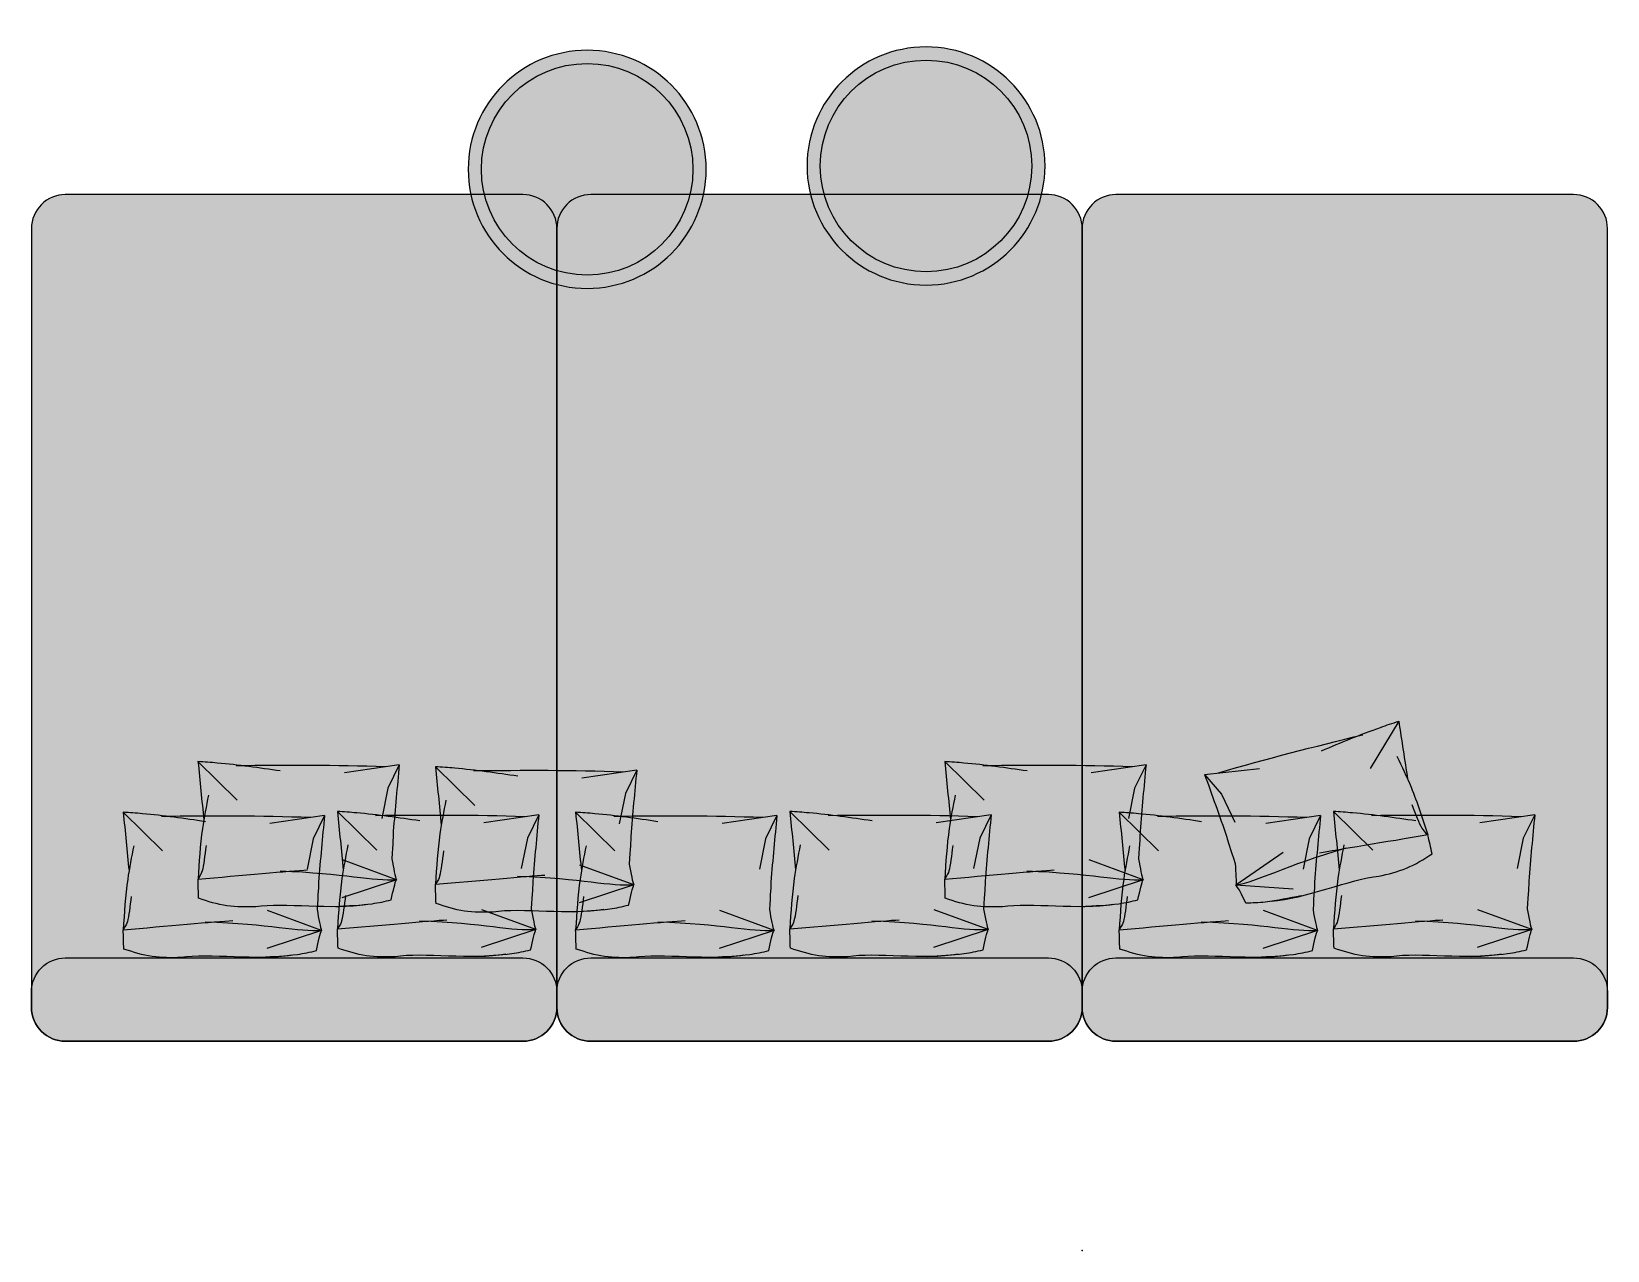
# Model space of a CAD drawing. Header units: millimetres. Extents: x -1 to 5416, y -1238 to 1407.
# Drawn here: x 397.461 to 400.441, y 1389.314 to 1391.617 of the extents above; entities that cross this region are included whole.
import ezdxf

# ---------------------------------------------------------------- set-up
doc = ezdxf.new("R2010")
doc.units = ezdxf.units.MM
doc.header["$MEASUREMENT"] = 0
doc.layers.add('A-FURN', color=32, linetype='Continuous')
doc.layers.add('ID-LF-FURN', color=32, linetype='Continuous')
doc.layers.add('Areas', color=6, linetype='Continuous', plot=False)
doc.layers.add('H-BLOCKS', color=7, linetype='Continuous', true_color=0xffffff)

# ---------------------------------------------------------------- blocks, each defined once
blk = doc.blocks.new('*U68')
at = {"layer": 'H-BLOCKS'}
h = blk.add_hatch(color=256, dxfattribs=at)
h.dxf.hatch_style = 1
h.paths.add_polyline_path([(-0.4327, 0, 0.414214), (-0.4967, -0.064), (-0.4967, -1.536, 0.414214), (-0.4327, -1.6), (0.4327, -1.6, 0.414214), (0.4967, -1.536), (0.4967, -0.064, 0.414214), (0.4327, 0)])
for points in [[(0.4327, 0), (-0.4327, 0, 0.414214), (-0.4967, -0.064), (-0.4967, -1.536, 0.414214), (-0.4327, -1.6), (0.4327, -1.6, 0.414214), (0.4967, -1.536), (0.4967, -0.064, 0.414214)], [(-0.4327, 0), (0.4327, 0, -0.414214), (0.4967, -0.064), (0.4967, -0.0935, -0.414214), (0.4327, -0.1575), (-0.4327, -0.1575, -0.414214), (-0.4967, -0.0935), (-0.4967, -0.064, -0.414214)]]:
    blk.add_lwpolyline(points, format="xyb", close=True)
blk = doc.blocks.new('*U13')
at = {"layer": 'H-BLOCKS'}
h = blk.add_hatch(color=256, dxfattribs=at)
h.dxf.hatch_style = 1
edge = h.paths.add_edge_path()
edge.add_spline(control_points=[(0.0239, -0.0626), (-0.0839, -0.0584), (-0.1344, -0.0439), (-0.1739, -0.0474)], knot_values=[0.231672, 0.231672, 0.231672, 0.231672, 0.473656, 0.473656, 0.473656, 0.473656], degree=3, periodic=0)
edge.add_spline(control_points=[(-0.1739, -0.0474), (-0.1716, -0.0516), (-0.1687, -0.0682), (-0.1658, -0.0847)], knot_values=[0, 0, 0, 0, 0.078145, 0.078145, 0.078145, 0.078145], degree=3, periodic=0)
edge.add_spline(control_points=[(-0.1658, -0.0847), (-0.1675, -0.1126), (-0.1688, -0.1272), (-0.1685, -0.1339)], knot_values=[0.363931, 0.363931, 0.363931, 0.363931, 0.423703, 0.423703, 0.423703, 0.423703], degree=3, periodic=0)
edge.add_spline(control_points=[(-0.1685, -0.1338), (-0.1703, -0.1538), (-0.1737, -0.1933), (-0.1776, -0.2327), (-0.1796, -0.2522)], knot_values=[0, 0, 0, 0, 0.060184, 0.118837, 0.118837, 0.118837, 0.118837], degree=3, periodic=0)
edge.add_line((-0.1796, -0.2522), (-0.1546, -0.2486))
edge.add_spline(control_points=[(-0.1546, -0.2486), (-0.0698, -0.2522), (0.0152, -0.2519), (0.1001, -0.2515)], knot_values=[0.108062, 0.108062, 0.108062, 0.108062, 0.362818, 0.362818, 0.362818, 0.362818], degree=3, periodic=0)
edge.add_spline(control_points=[(0.1001, -0.2515), (0.1151, -0.2534), (0.1416, -0.2564), (0.1682, -0.2583), (0.1796, -0.2591)], knot_values=[0.067976, 0.067976, 0.067976, 0.067976, 0.113401, 0.147843, 0.147843, 0.147843, 0.147843], degree=3, periodic=0)
edge.add_spline(control_points=[(0.1796, -0.2591), (0.1762, -0.2243), (0.1729, -0.1896), (0.1695, -0.1549)], knot_values=[0, 0, 0, 0, 0.104637, 0.104637, 0.104637, 0.104637], degree=3, periodic=0)
edge.add_spline(control_points=[(0.1695, -0.1549), (0.1704, -0.1498), (0.1759, -0.115), (0.1781, -0.0797), (0.1801, -0.0496)], knot_values=[0.045196, 0.045196, 0.045196, 0.045196, 0.060717, 0.151107, 0.151107, 0.151107, 0.151107], degree=3, periodic=0)
edge.add_spline(control_points=[(0.1801, -0.0496), (0.1272, -0.0538), (0.0657, -0.0593), (0.0239, -0.0626)], knot_values=[0.166377, 0.166377, 0.166377, 0.166377, 0.293159, 0.293159, 0.293159, 0.293159], degree=3, periodic=0)
edge.add_spline(control_points=[(0.0239, -0.0626), (0.0071, -0.064), (-0.0066, -0.065), (-0.0152, -0.0654)], knot_values=[0.293159, 0.293159, 0.293159, 0.293159, 0.344152, 0.344152, 0.344152, 0.344152], degree=3, periodic=0)
edge = h.paths.add_edge_path()
edge.add_spline(control_points=[(-0.1739, -0.0474), (-0.1344, -0.0439), (-0.0839, -0.0584), (0.0239, -0.0626)], knot_values=[0.231672, 0.231672, 0.231672, 0.231672, 0.473656, 0.473656, 0.473656, 0.473656], degree=3, periodic=0)
edge.add_spline(control_points=[(0.0239, -0.0626), (0.0657, -0.0593), (0.1272, -0.0538), (0.1801, -0.0496)], knot_values=[0.166377, 0.166377, 0.166377, 0.166377, 0.293159, 0.293159, 0.293159, 0.293159], degree=3, periodic=0)
edge.add_spline(control_points=[(0.1801, -0.0496), (0.1798, -0.0381), (0.1796, -0.0266), (0.1792, -0.0152)], knot_values=[0.116749, 0.116749, 0.116749, 0.116749, 0.151107, 0.151107, 0.151107, 0.151107], degree=3, periodic=0)
edge.add_spline(control_points=[(0.1792, -0.0152), (0.1625, -0.0097), (0.1293, 0.0011), (0.0944, 0.0006), (0.0771, 0.0003)], knot_values=[0, 0, 0, 0, 0.052319, 0.103836, 0.103836, 0.103836, 0.103836], degree=3, periodic=0)
edge.add_spline(control_points=[(0.0771, 0.0003), (0.0414, -0.0054), (-0.0149, 0.0006), (-0.0657, 0.0003)], knot_values=[0.18139, 0.18139, 0.18139, 0.18139, 0.374151, 0.374151, 0.374151, 0.374151], degree=3, periodic=0)
edge.add_spline(control_points=[(-0.0657, 0.0003), (-0.0838, -0.0015), (-0.1019, -0.0018), (-0.1198, -0.0036)], knot_values=[0, 0, 0, 0, 0.054053, 0.054053, 0.054053, 0.054053], degree=3, periodic=0)
edge.add_spline(control_points=[(-0.1198, -0.0036), (-0.1234, -0.0039), (-0.1384, -0.0057), (-0.1532, -0.0089), (-0.1645, -0.0115)], knot_values=[0.054053, 0.054053, 0.054053, 0.054053, 0.065004, 0.099522, 0.099522, 0.099522, 0.099522], degree=3, periodic=0)
edge.add_spline(control_points=[(-0.1645, -0.0115), (-0.168, -0.0276), (-0.1715, -0.0434), (-0.1739, -0.0474)], knot_values=[0.001613, 0.001613, 0.001613, 0.001613, 0.078145, 0.078145, 0.078145, 0.078145], degree=3, periodic=0)
at = {"extrusion": (0, 0, -1)}
for p, q in [((-0.1739, -0.0474), (-0.0762, -0.0157)), ((-0.1739, -0.0474), (-0.0776, -0.0832)), ((-0.1591, -0.2108), (-0.1481, -0.1565)), ((0.1796, -0.2591), (0.1097, -0.19)), ((-0.1796, -0.2522), (-0.1591, -0.2108)), ((-0.1796, -0.2522), (-0.0817, -0.2382))]:
    blk.add_line(p, q, dxfattribs=at)
for points, knots in [([(-0.0657, 0.0003), (-0.0875, -0.0018), (-0.1208, -0.0018), (-0.1532, -0.0089), (-0.1645, -0.0115)], [0, 0, 0, 0, 0.06500412, 0.09952201, 0.09952201, 0.09952201, 0.09952201]), ([(0.0771, 0.0003), (0.0944, 0.0006), (0.1293, 0.0011), (0.1625, -0.0097), (0.1792, -0.0152)], [0, 0, 0, 0, 0.0515172, 0.1038359, 0.1038359, 0.1038359, 0.1038359]), ([(0.1657, -0.1091), (0.1679, -0.0913), (0.171, -0.0657), (0.1751, -0.0575), (0.1801, -0.0496)], [0, 0, 0, 0, 0.0833008, 0.1196369, 0.1196369, 0.1196369, 0.1196369])]:
    blk.add_open_spline(points, degree=3, knots=knots)
for points in [[(-0.1199, -0.0036), (-0.0606, 0.0068), (0.0278, -0.0076), (0.0772, 0.0003)], [(-0.1645, -0.0115), (-0.168, -0.0276), (-0.1715, -0.0434), (-0.1739, -0.0474)], [(0.1792, -0.0152), (0.1796, -0.0266), (0.1798, -0.0381), (0.1801, -0.0496)], [(-0.1739, -0.0474), (-0.1332, -0.0438), (-0.0809, -0.0592), (0.0336, -0.063)], [(-0.1658, -0.0847), (-0.1687, -0.0682), (-0.1716, -0.0516), (-0.1739, -0.0474)], [(0.1801, -0.0496), (0.1059, -0.0555), (0.0149, -0.0639), (-0.0152, -0.0654)], [(-0.1685, -0.1339), (-0.1688, -0.1272), (-0.1675, -0.1126), (-0.1658, -0.0847)], [(-0.1546, -0.2486), (-0.066, -0.2523), (0.0227, -0.2519), (0.1115, -0.2514)]]:
    blk.add_open_spline(points, degree=3)
for points in [[(0.1611, -0.1993), (0.1719, -0.1396), (0.1801, -0.0496)], [(-0.1796, -0.2522), (-0.1739, -0.1938), (-0.1685, -0.1338)], [(0.1796, -0.2591), (0.1695, -0.1549)], [(0.0328, -0.2419), (0.1453, -0.2564), (0.1796, -0.2591)]]:
    blk.add_spline(points, degree=3)
blk = doc.blocks.new('*U42')
at = {"layer": 'H-BLOCKS'}
h = blk.add_hatch(color=256, dxfattribs=at)
h.dxf.hatch_style = 1
edge = h.paths.add_edge_path()
edge.add_arc((0, 0), 0.225, 0, 360)
blk.add_circle((0, 0), 0.225)
blk = doc.blocks.new('SE_Baxter_Phoenix Grey Baked Clay')
at = {"layer": 'ID-LF-FURN'}
blk.add_circle((0, 0), 200, dxfattribs=at)
at = {"layer": 'A-FURN', "extrusion": (0, 0, -1), "xscale": 999.999999999999, "yscale": 999.999999999999, "zscale": -999.9999999999998, "rotation": 354.1878277176467}
blk.add_blockref('*U42', (0, 0), dxfattribs=at)

msp = doc.modelspace()

# ---------------------------------------------------------------- linework, layer by layer
at = {"layer": 'Areas'}
msp.add_point((399.4477, 1389.3138), dxfattribs=at)

# ---------------------------------------------------------------- block references
at = {"layer": 'A-FURN', "rotation": 180}
for p in [(397.9577, 1389.7091), (398.9511, 1389.7091), (399.9444, 1389.7091)]:
    msp.add_blockref('*U68', p, dxfattribs=at)
at = {"layer": 'A-FURN'}
for p, xscale, yscale, zscale, rotation in [((399.9293, 1390.0011), -1.05979642660033, 1.059796426600329, 1.059796426600329, 194.2155491666309), ((397.9669, 1389.9636), 1.059796426600328, 1.059796426600328, 1.059796426600328, 180.1468560574219), ((399.3789, 1389.9636), 1.059796426600328, 1.059796426600328, 1.059796426600328, 180.1468560574219), ((398.4159, 1389.9538), 1.059796426600328, 1.059796426600328, 1.059796426600328, 180.1468560574219), ((397.8255, 1389.8678), 1.059796426600328, 1.059796426600328, 1.059796426600328, 180.1468560574219), ((398.2306, 1389.8693), 1.059796426600328, 1.059796426600328, 1.059796426600328, 180.1468560574219), ((398.6809, 1389.8678), 1.059796426600328, 1.059796426600328, 1.059796426600328, 180.1468560574219), ((399.086, 1389.8693), 1.059796426600328, 1.059796426600328, 1.059796426600328, 180.1468560574219), ((399.7088, 1389.8678), 1.059796426600328, 1.059796426600328, 1.059796426600328, 180.1468560574219), ((400.1139, 1389.8693), 1.059796426600328, 1.059796426600328, 1.059796426600328, 180.1468560574219)]:
    msp.add_blockref('*U13', p, dxfattribs=dict(at, xscale=xscale, yscale=yscale, zscale=zscale, rotation=rotation))
at = {"layer": 'ID-LF-FURN', "xscale": 0.001, "yscale": 0.001, "zscale": 0.001, "rotation": 181.7292311917613}
for p in [(398.5118, 1391.3569), (399.1525, 1391.3632)]:
    msp.add_blockref('SE_Baxter_Phoenix Grey Baked Clay', p, dxfattribs=at)

doc.saveas('drawing.dxf')
